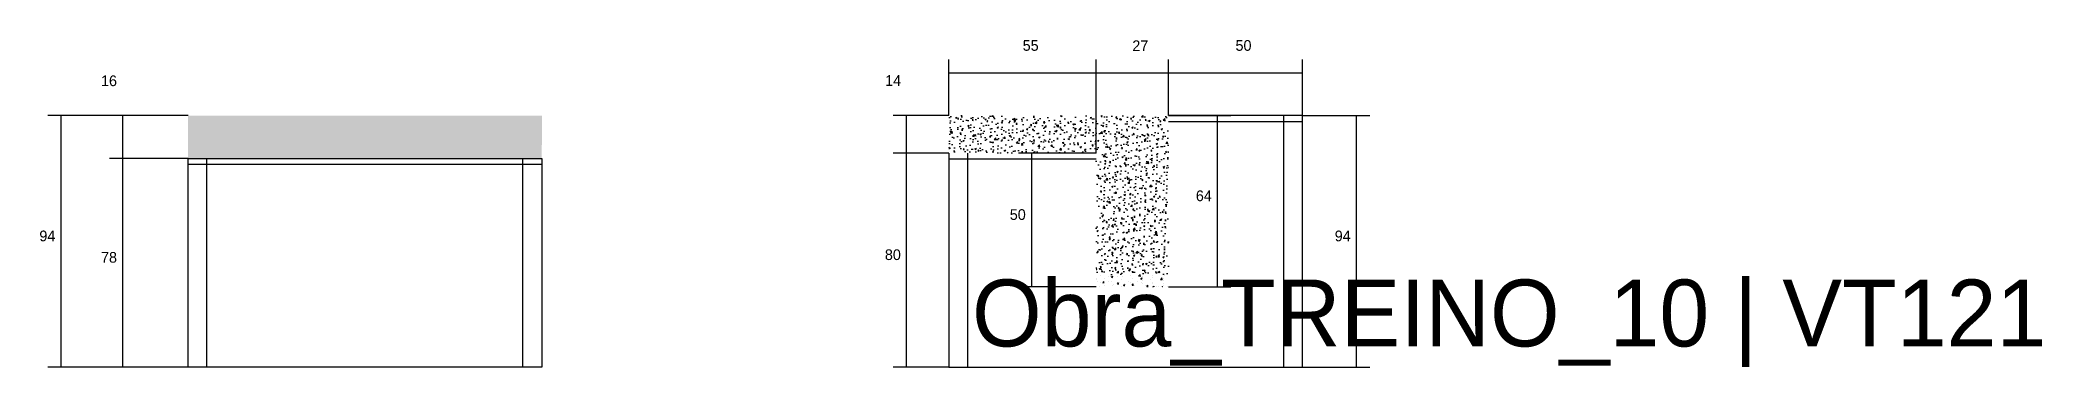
# Model space of a CAD drawing. Header units: metres. Extents: x -2848 to 22762, y -45195 to 1016.
# Drawn here: x 12452 to 13199, y -18818 to -18695 of the extents above; entities that cross this region are included whole.
import ezdxf

# ---------------------------------------------------------------- set-up
doc = ezdxf.new("R2010")
doc.units = ezdxf.units.M
for name, color, linetype in [('COTA', 4, 'Continuous'), ('LABEL_ID', 3, 'Continuous'), ('Painéis', 200, 'Continuous'), ('SARR_2.2x7', 40, 'Continuous')]:
    doc.layers.add(name, color=color, linetype=linetype)

msp = doc.modelspace()

# ---------------------------------------------------------------- texts
at = {"layer": 'COTA'}
for s, p in [('55', (12818.9, -18699.5)), ('27', (12859.8, -18699.6)), ('50', (12898.3, -18699.5)), ('16', (12475.1, -18712.7)), ('14', (12767.6, -18712.6)), ('50', (12814.1, -18762.7)), ('64', (12883.5, -18755.7)), ('94', (12452.1, -18770.7)), ('94', (12935.3, -18770.7)), ('78', (12475.1, -18778.7)), ('80', (12767.5, -18777.7))]:
    msp.add_text(s, height=4, dxfattribs=at).set_placement(p)
at = {"layer": 'LABEL_ID'}
msp.add_text('Obra_TREINO_10 | VT121', height=25, dxfattribs=at).set_placement((12800, -18810))

# ---------------------------------------------------------------- hatches: boundary and pattern name
at = {"layer": 'COTA'}
h = msp.add_hatch(dxfattribs=at)
h.set_pattern_fill('AR-CONC', scale=0.03)
h.paths.add_polyline_path([(12639.6, -18723.7), (12507.6, -18723.7), (12507.6, -18739.7), (12639.5, -18739.7)])
h = msp.add_hatch(dxfattribs=at)
h.set_pattern_fill('AR-CONC', scale=0.03)
h.paths.add_polyline_path([(12846.3, -18737.7), (12791.4, -18737.7), (12791.4, -18737.7), (12791.4, -18723.7), (12791.4, -18723.7), (12873.3, -18723.7), (12873.3, -18723.7), (12873.3, -18787.7), (12873.3, -18787.7), (12846.3, -18787.7), (12846.3, -18787.7), (12846.3, -18737.7)])

# ---------------------------------------------------------------- linework, layer by layer
for p, q in [((12791.4, -18723.7), (12791.4, -18702.7)), ((12846.3, -18737.7), (12846.3, -18702.7)), ((12846.3, -18737.7), (12846.3, -18702.7)), ((12873.3, -18723.7), (12873.3, -18702.7)), ((12873.3, -18723.7), (12873.3, -18702.7)), ((12923.3, -18723.7), (12923.3, -18702.7)), ((12791.4, -18707.7), (12846.3, -18707.7)), ((12846.3, -18707.7), (12873.3, -18707.7)), ((12873.3, -18707.7), (12923.3, -18707.7)), ((12507.6, -18723.7), (12455.2, -18723.7)), ((12460.2, -18817.7), (12460.2, -18723.7)), ((12507.6, -18723.7), (12478.2, -18723.7)), ((12483.2, -18739.7), (12483.2, -18723.7)), ((12791.4, -18723.7), (12770.6, -18723.7)), ((12775.6, -18737.7), (12775.6, -18723.7)), ((12873.3, -18723.7), (12896.6, -18723.7)), ((12891.6, -18787.7), (12891.6, -18723.7)), ((12923.3, -18723.7), (12948.4, -18723.7)), ((12943.4, -18817.7), (12943.4, -18723.7)), ((12507.6, -18739.7), (12478.2, -18739.7)), ((12507.6, -18739.7), (12478.2, -18739.7)), ((12483.2, -18817.7), (12483.2, -18739.7)), ((12791.4, -18737.7), (12770.6, -18737.7)), ((12791.4, -18737.7), (12770.6, -18737.7)), ((12775.6, -18817.7), (12775.6, -18737.7)), ((12846.3, -18737.7), (12817.3, -18737.7)), ((12822.3, -18787.7), (12822.3, -18737.7)), ((12846.3, -18787.7), (12817.3, -18787.7)), ((12873.3, -18787.7), (12896.6, -18787.7)), ((12507.6, -18817.7), (12455.2, -18817.7)), ((12507.6, -18817.7), (12478.2, -18817.7)), ((12791.4, -18817.7), (12770.6, -18817.7)), ((12923.3, -18817.7), (12948.4, -18817.7))]:
    msp.add_line(p, q, dxfattribs=at)
at = {"layer": 'Painéis'}
msp.add_lwpolyline([(12791.4, -18737.7), (12791.4, -18817.7), (12923.3, -18817.7), (12923.3, -18723.7), (12873.3, -18723.7)], dxfattribs=at)
msp.add_lwpolyline([(12507.6, -18739.7), (12639.5, -18739.7), (12639.5, -18817.7), (12507.6, -18817.7)], close=True, dxfattribs=at)
at = {"layer": 'SARR_2.2x7'}
for p, q in [((12873.3, -18725.9), (12923.3, -18725.9)), ((12916.3, -18817.7), (12916.3, -18723.7)), ((12507.6, -18741.9), (12639.5, -18741.9)), ((12514.6, -18817.7), (12514.6, -18739.7)), ((12632.5, -18817.7), (12632.5, -18739.7)), ((12791.3, -18739.9), (12846.3, -18739.9)), ((12798.4, -18817.7), (12798.4, -18737.7))]:
    msp.add_line(p, q, dxfattribs=at)

msp.set_redraw_order([(e.dxf.handle, doc.entitydb.next_handle()) for e in msp.query("TEXT MTEXT ATTDEF DIMENSION ARC_DIMENSION")])  # texts and dimensions are drawn at this point

doc.saveas('drawing.dxf')
